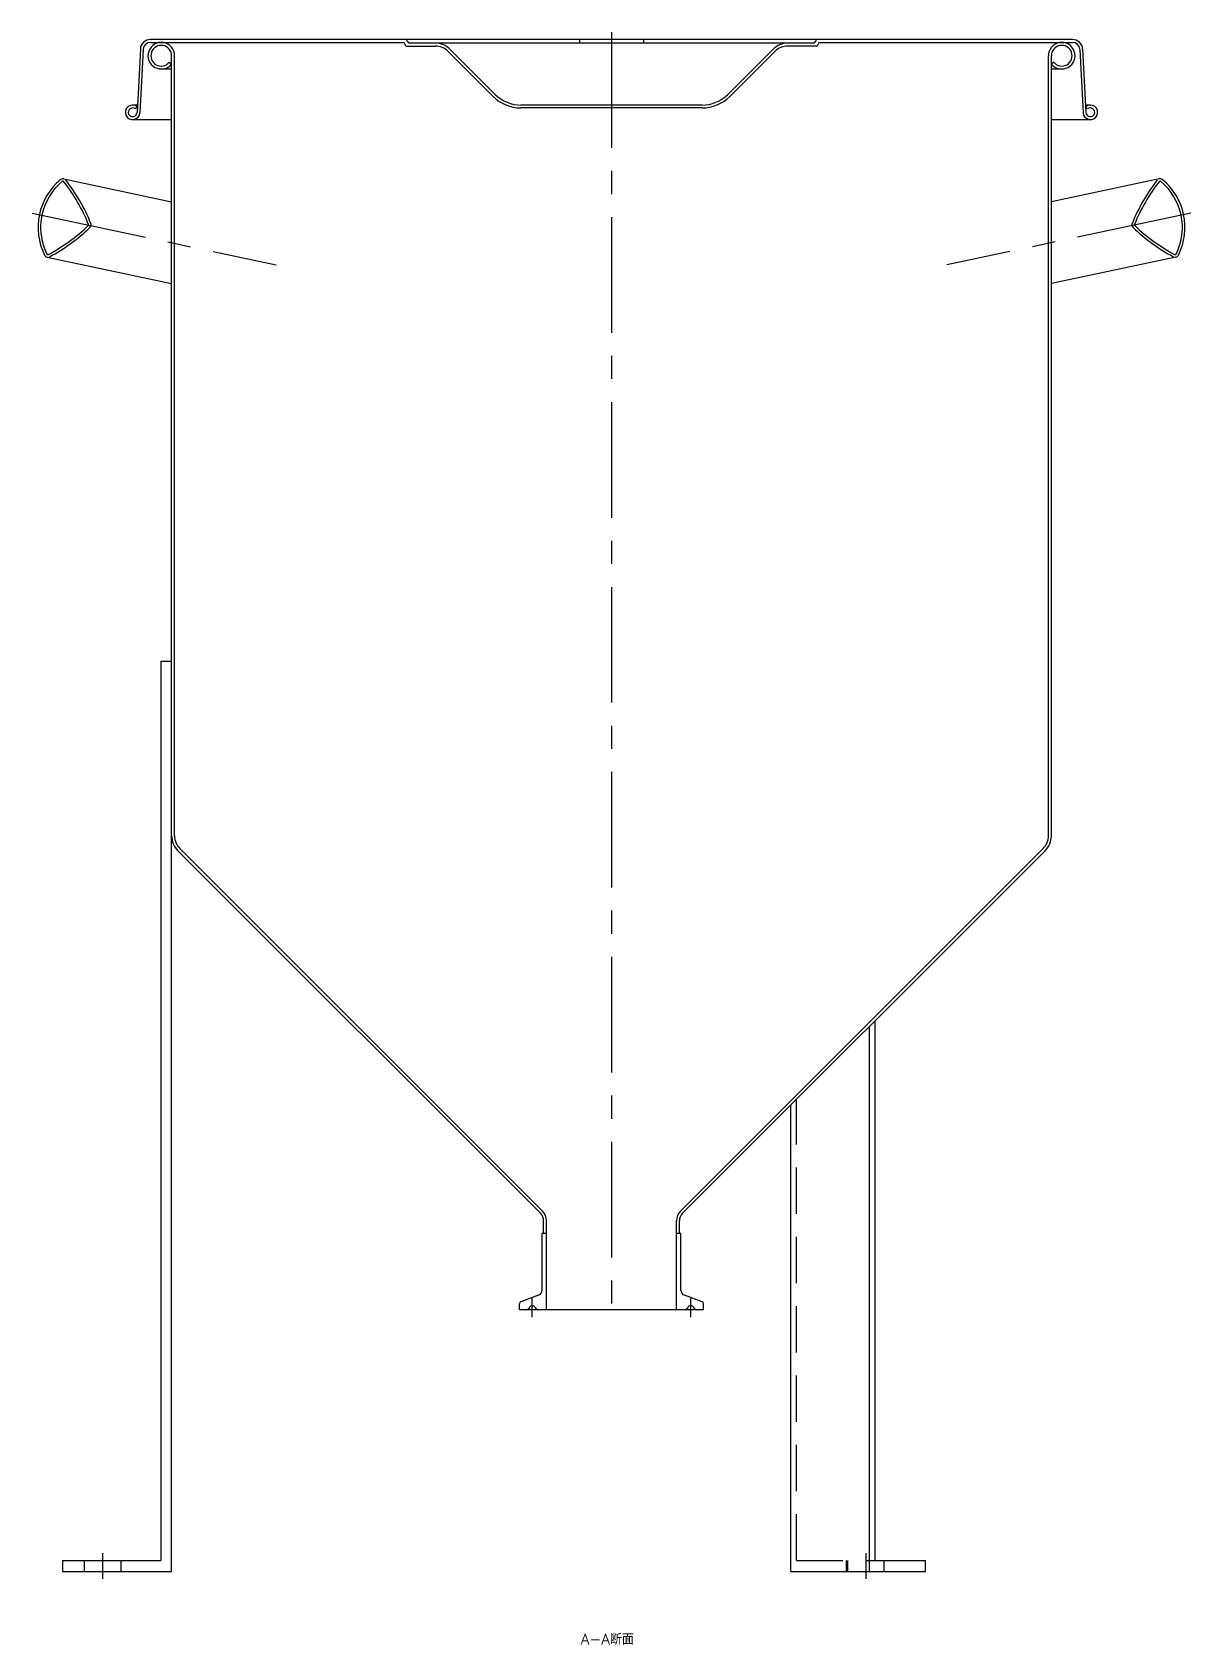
# Model space of a CAD drawing. Extents: x -182 to 594, y -702 to 137.
# Drawn here: x 275.9 to 594.1, y -682 to -239.1 of the extents above; entities that cross this region are included whole.
import ezdxf

# ---------------------------------------------------------------- set-up
doc = ezdxf.new("R2010")
doc.units = 0
doc.linetypes.add('CENTER', pattern=[50.8, 31.75, -6.35, 6.35, -6.35])
doc.linetypes.add('DASHED', pattern=[19.05, 12.7, -6.35])
doc.layers.get('0').update_dxf_attribs({"linetype": 'CONTINUOUS'})
doc.layers.add('CENTER', color=1, linetype='CONTINUOUS')
doc.styles.get("Standard").update_dxf_attribs({"font": 'txt.shx', "height": 3, "bigfont": 'bigfont.shx'})

msp = doc.modelspace()

# ---------------------------------------------------------------- texts
at = {"color": 137, "linetype": 'CONTINUOUS'}
msp.add_text('A-A断面', height=3, dxfattribs=at).set_placement((426.6, -681.99))

# ---------------------------------------------------------------- linework, layer by layer
at = {"color": 7, "linetype": 'CONTINUOUS'}
for p, q in [((561.62, -241.07), (308.42, -241.07)), ((308.42, -241.87), (377.72, -241.87)), ((378.72, -242.87), (386.62, -242.87)), ((490.52, -242.07), (379.52, -242.07)), ((426.27, -241.07), (426.27, -242.07)), ((443.77, -241.07), (443.77, -242.07)), ((491.32, -242.87), (483.42, -242.87)), ((492.32, -241.87), (561.62, -241.87)), ((305.62, -243.73), (304.71, -261.14)), ((306.42, -243.77), (305.51, -261.18)), ((313.57, -247.33), (314.22, -247.8)), ((314.22, -661.87), (314.22, -245.52)), ((315.02, -459.8), (315.02, -245.52)), ((390.15, -244.34), (402.52, -256.71)), ((390.72, -243.77), (403.09, -256.15)), ((479.32, -243.77), (466.95, -256.15)), ((479.89, -244.34), (467.51, -256.71)), ((555.02, -459.8), (555.02, -245.52)), ((555.82, -459.8), (555.82, -245.52)), ((556.47, -247.33), (555.82, -247.8)), ((563.62, -243.77), (564.53, -261.18)), ((564.42, -243.73), (565.33, -261.14)), ((314.22, -249.17), (311.37, -249.17)), ((558.67, -249.17), (555.82, -249.17)), ((304.82, -259.07), (303.51, -259.07)), ((304.28, -260.15), (304.79, -259.54)), ((459.88, -259.07), (410.16, -259.07)), ((459.88, -259.87), (410.16, -259.87)), ((566.53, -259.07), (565.22, -259.07)), ((565.76, -260.15), (565.25, -259.54)), ((303.51, -263.07), (314.22, -263.07)), ((555.82, -263.07), (566.53, -263.07)), ((284.58, -279.33), (314.22, -285.63)), ((585.46, -279.33), (555.82, -285.63)), ((280.01, -300.85), (314.22, -308.12)), ((590.03, -300.85), (555.82, -308.12)), ((311.22, -411.87), (314.22, -411.87)), ((311.22, -411.87), (311.22, -658.87)), ((415.49, -563.48), (315.92, -463.9)), ((416.06, -562.91), (316.48, -463.34)), ((453.98, -562.91), (553.55, -463.34)), ((454.55, -563.48), (554.12, -463.9)), ((505.92, -661.87), (505.92, -512.1)), ((507.46, -658.87), (507.46, -510.56)), ((484.27, -661.87), (484.27, -533.76)), ((416.37, -569.02), (416.37, -565.6)), ((417.17, -590.02), (417.17, -565.6)), ((452.87, -590.02), (452.87, -565.6)), ((453.67, -569.02), (453.67, -565.6)), ((415.97, -584.64), (415.97, -569.02)), ((417.17, -569.02), (415.97, -569.02)), ((454.07, -569.02), (452.87, -569.02)), ((454.07, -584.64), (454.07, -569.02)), ((409.77, -590.02), (409.77, -588.34)), ((415, -586.02), (410.16, -587.79)), ((459.88, -587.79), (455.04, -586.02)), ((460.27, -590.02), (460.27, -588.34)), ((460.27, -590.02), (409.77, -590.02)), ((412.46, -589.39), (412.34, -589.67)), ((414.08, -589.39), (414.2, -589.67)), ((455.96, -589.37), (455.84, -589.67)), ((457.57, -589.37), (457.7, -589.67)), ((284.22, -658.87), (311.22, -658.87)), ((284.22, -658.87), (284.22, -661.87)), ((290.22, -658.87), (290.22, -661.87)), ((300.22, -658.87), (300.22, -661.87)), ((507.46, -658.87), (521.24, -658.87)), ((521.24, -661.87), (521.24, -658.87)), ((284.22, -661.87), (314.22, -661.87)), ((484.27, -661.87), (521.24, -661.87))]:
    msp.add_line(p, q, dxfattribs=at)
at = {"color": 3, "linetype": 'DASHED'}
for p, q in [((485.81, -658.87), (485.81, -532.21)), ((485.81, -658.87), (507.46, -658.87)), ((499.59, -661.87), (499.59, -658.87)), ((499.92, -661.87), (499.92, -658.87)), ((509.92, -661.87), (509.92, -658.87))]:
    msp.add_line(p, q, dxfattribs=at)
at = {"color": 7, "linetype": 'CONTINUOUS'}
for centre, radius, start, end in [((308.42, -243.87), 2.8, 90, 177), ((308.42, -243.87), 2, 90, 177), ((311.37, -245.52), 3.65, 0, 321.3359), ((311.37, -245.52), 2.85, 0, 320.6092), ((377.72, -242.37), 0.5, 0, 90), ((378.72, -242.37), 0.5, 180, 270), ((378.52, -241.57), 0.5, 0, 90), ((379.52, -241.57), 0.5, 180, 270), ((386.62, -247.87), 5.8, 45, 90), ((386.62, -247.87), 5, 45, 90), ((483.42, -247.87), 5.8, 90, 135), ((483.42, -247.87), 5, 90, 135), ((490.52, -241.57), 0.5, 270, 0), ((491.52, -241.57), 0.5, 90, 180), ((491.32, -242.37), 0.5, 270, 0), ((492.32, -242.37), 0.5, 90, 180), ((558.67, -245.52), 3.65, 218.6641, 180), ((558.67, -245.52), 2.85, 219.3908, 180), ((561.62, -243.87), 2.8, 3, 90), ((561.62, -243.87), 2, 3, 90), ((410.16, -249.07), 10.8, 225, 270), ((410.16, -249.07), 10, 225, 270), ((459.88, -249.07), 10, 270, 315), ((459.88, -249.07), 10.8, 270, 315), ((303.51, -261.07), 2, 50.1301, 357), ((303.51, -261.07), 1.2, 50.1301, 357), ((566.53, -261.07), 2, 183, 129.8699), ((566.53, -261.07), 1.2, 183, 129.8699), ((294.56, -292.69), 17.04, 129.4199, 206.5801), ((294.56, -292.69), 16.34, 129.4199, 206.5801), ((284.37, -280.31), 1, 78, 129.4199), ((284.37, -280.31), 0.3, 37.8778, 129.4199), ((245.7, -310.39), 49.3, 22.0966, 37.8778), ((245.7, -310.39), 50, 22.0966, 37.8778), ((624.34, -310.39), 50, 142.1222, 157.9034), ((624.34, -310.39), 49.3, 142.1222, 157.9034), ((585.67, -280.31), 0.3, 50.5801, 142.1222), ((585.67, -280.31), 1, 50.5801, 102), ((575.48, -292.69), 16.34, 333.4199, 50.5801), ((575.48, -292.69), 17.04, 333.4199, 50.5801), ((257.12, -256.65), 49.3, 298.1222, 313.9034), ((291.1, -291.96), 0.3, 313.9034, 22.0966), ((291.1, -291.96), 1, 313.9034, 22.0966), ((578.94, -291.96), 1, 157.9034, 226.0966), ((578.94, -291.96), 0.3, 157.9034, 226.0966), ((612.92, -256.65), 49.3, 226.0966, 241.8778), ((257.12, -256.65), 50, 298.1222, 313.9034), ((612.92, -256.65), 50, 226.0966, 241.8778), ((280.21, -299.87), 1, 206.5801, 258), ((280.21, -299.87), 0.3, 206.5801, 298.1222), ((589.82, -299.87), 0.3, 241.8778, 333.4199), ((589.82, -299.87), 1, 282, 333.4199), ((320.02, -459.8), 5.8, 180, 225), ((320.02, -459.8), 5, 180, 225), ((550.02, -459.8), 5, 315, 0), ((550.02, -459.8), 5.8, 315, 0), ((413.37, -565.6), 3, 360, 45), ((413.37, -565.6), 3.8, 360, 45), ((456.67, -565.6), 3.8, 135, 180), ((456.67, -565.6), 3, 135, 180), ((414.5, -584.64), 1.47, 290, 360), ((455.54, -584.64), 1.47, 180, 250), ((410.36, -588.34), 0.588, 110, 180), ((413.27, -589.73), 0.882, 23, 157), ((456.77, -589.73), 0.882, 21.637, 158.363), ((459.68, -588.34), 0.588, 0, 70), ((411.8, -589.44), 0.588, 270, 337), ((414.74, -589.44), 0.588, 203, 270), ((455.3, -589.44), 0.588, 270, 337), ((458.24, -589.44), 0.588, 203, 270)]:
    msp.add_arc(centre, radius, start, end, dxfattribs=at)
at = {"layer": 'CENTER', "color": 1, "linetype": 'CENTER'}
for p, q in [((435.02, -239.07), (435.02, -592.02)), ((275.94, -288.74), (342.9, -302.97)), ((594.1, -288.74), (527.14, -302.97)), ((413.27, -592.02), (413.27, -586.85)), ((456.77, -592.02), (456.77, -586.85)), ((295.22, -656.87), (295.22, -663.87)), ((504.92, -663.87), (504.92, -656.87))]:
    msp.add_line(p, q, dxfattribs=at)

msp.set_redraw_order([(e.dxf.handle, doc.entitydb.next_handle()) for e in msp.query("TEXT MTEXT ATTDEF DIMENSION ARC_DIMENSION")])  # texts and dimensions are drawn at this point

doc.saveas('drawing.dxf')
